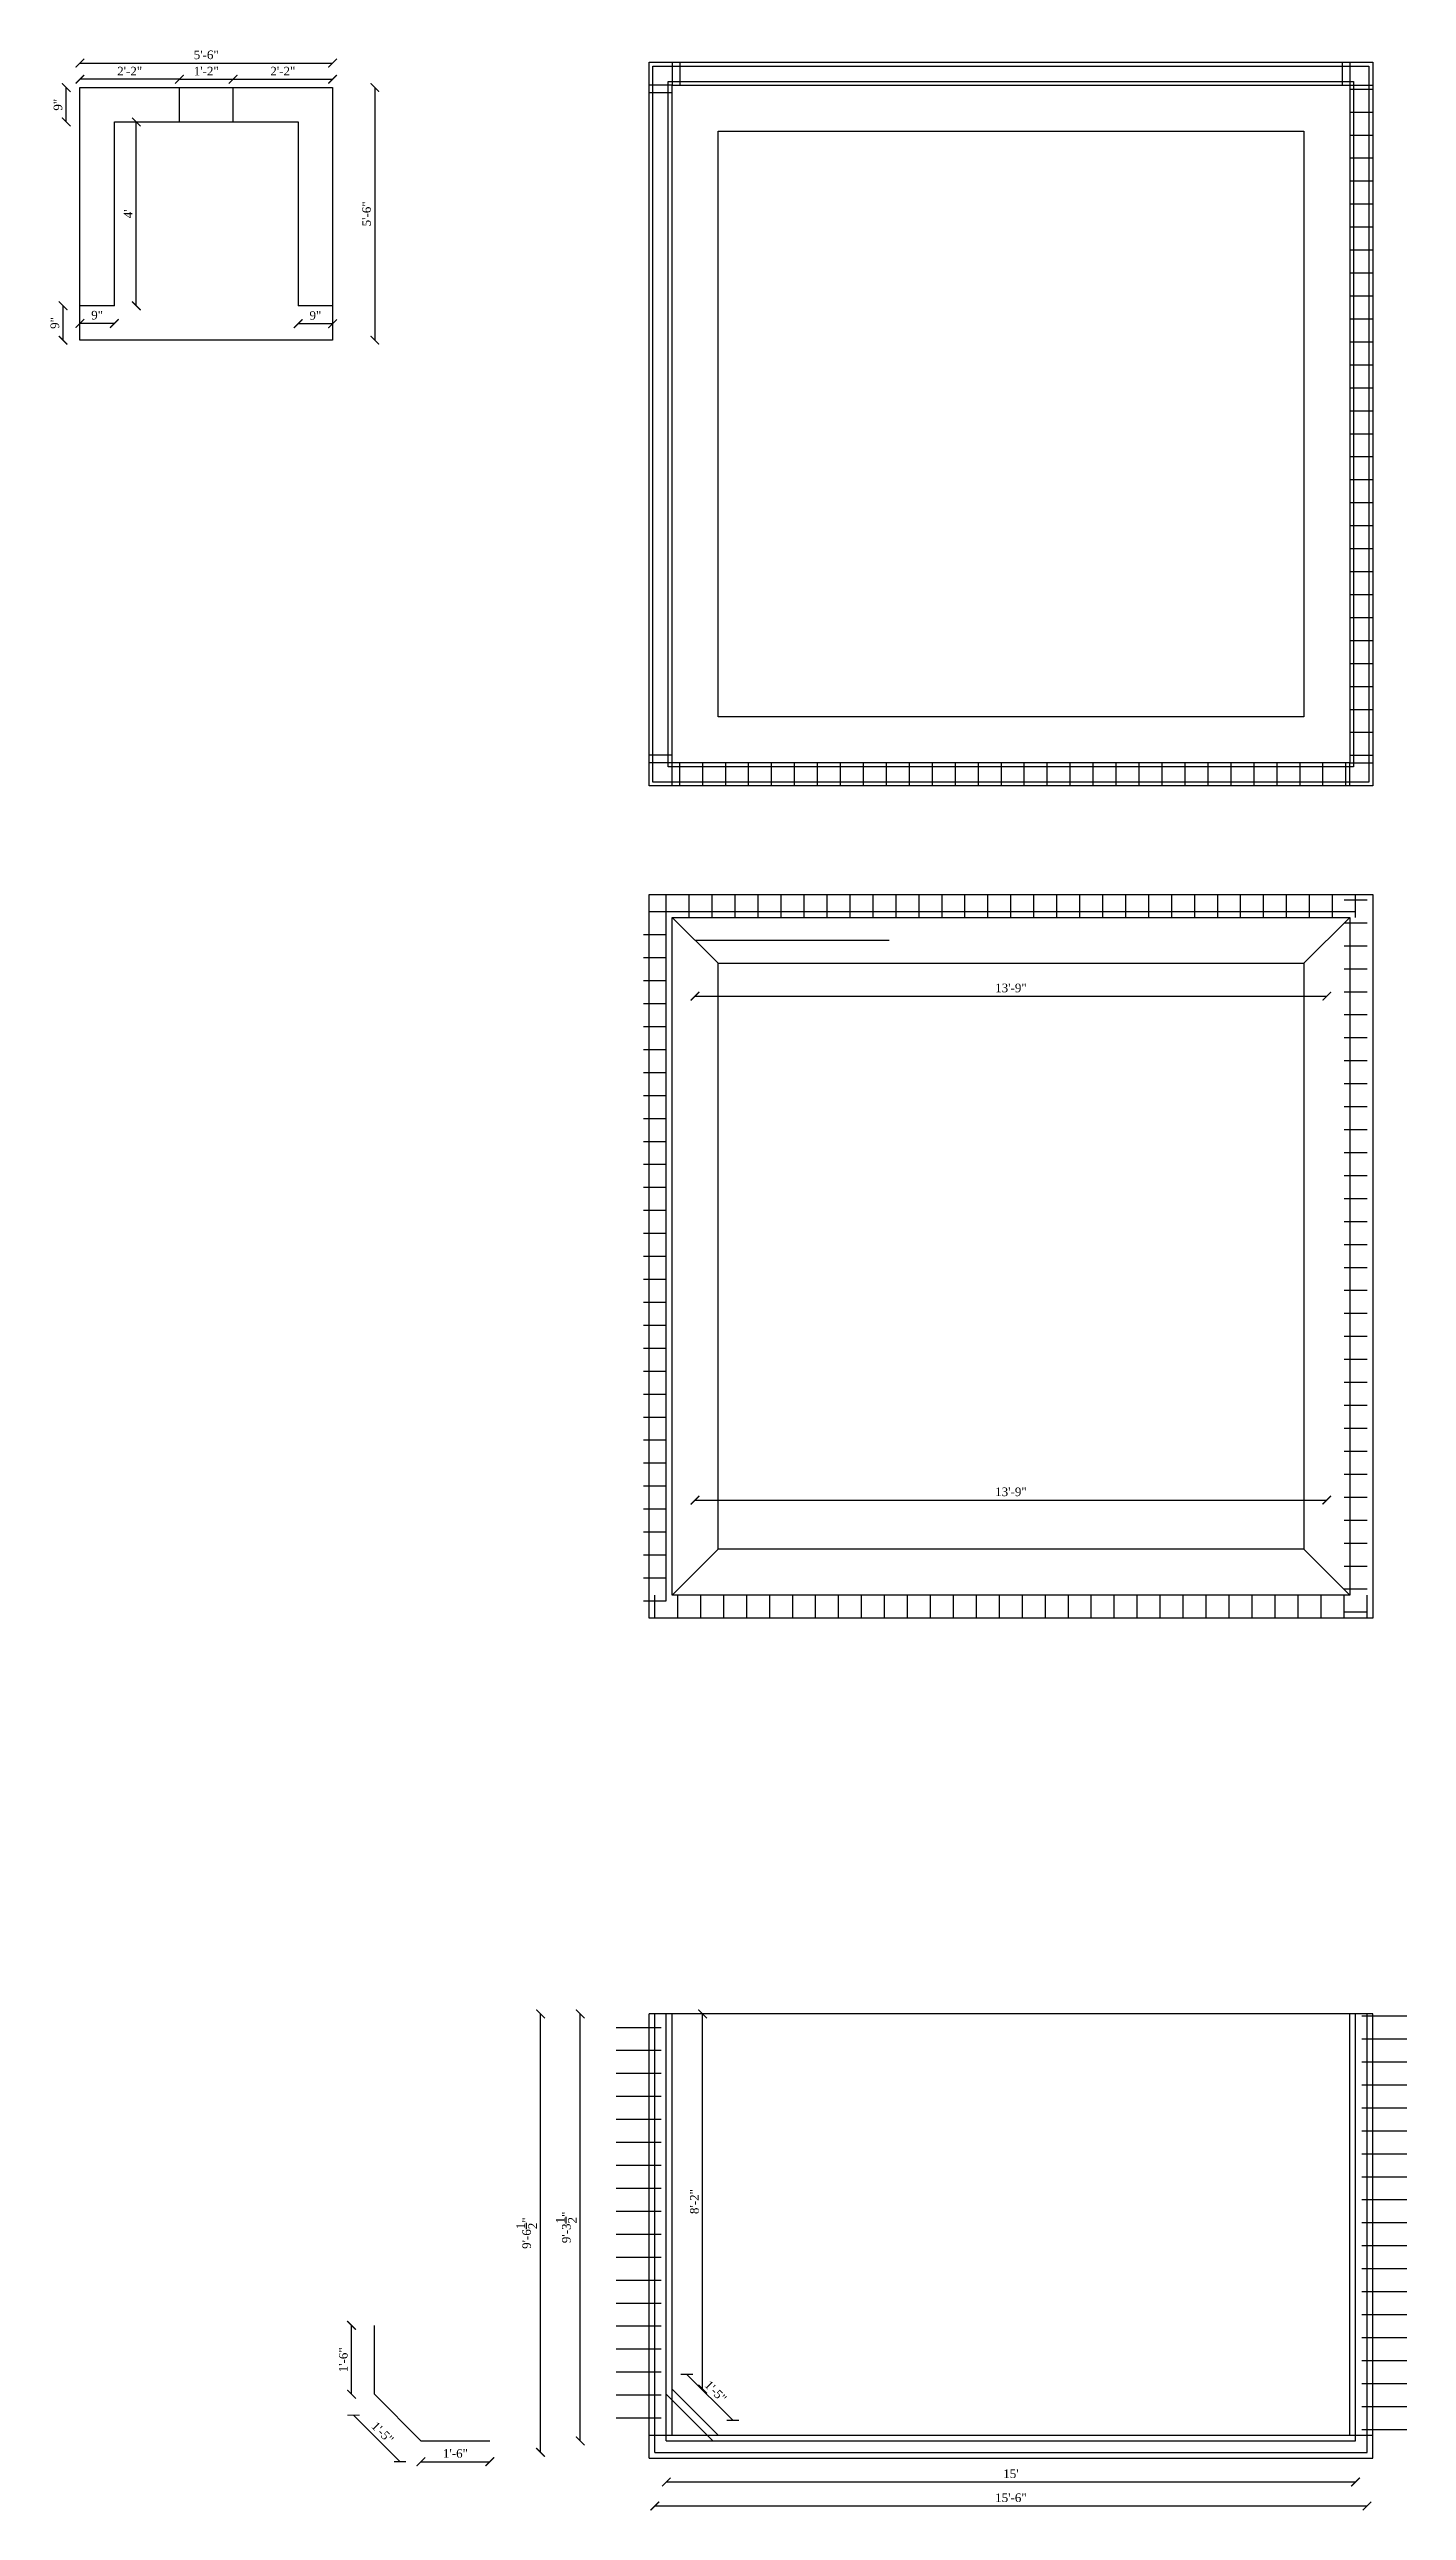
# Model space of a CAD drawing. Header units: inches. Extents: x 62191 to 65120, y -5328 to -3702.
# Drawn here: x 62191 to 62545, y -4345 to -3702 of the extents above; entities that cross this region are included whole.
import ezdxf

# ---------------------------------------------------------------- set-up
doc = ezdxf.new("R2010")
doc.units = ezdxf.units.IN
doc.header["$MEASUREMENT"] = 0
doc.layers.add('1', color=7, linetype='Continuous', lineweight=25)
doc.layers.add('ELEVATION', color=6, linetype='Continuous', lineweight=30)
doc.styles.get("Standard").update_dxf_attribs({"font": 'times.ttf'})
doc.dimstyles.get("Standard").update_dxf_attribs({"dimtxt": 2.25, "dimasz": 2.25, "dimexe": 0.18, "dimexo": 0.0625, "dimgap": 1, "dimtad": 1, "dimdec": 1, "dimzin": 0, "dimdsep": 46, "dimlunit": 4, "dimtxsty": 'Standard', "dimblk": 'ARCHTICK', "dimcen": 0.09, "dimse1": 1, "dimse2": 1, "dimadec": 0, "dimazin": 0, "dimtfac": 1, "dimtdec": 1, "dimtofl": 0, "dimtmove": 0, "dimatfit": 3, "dimldrblk": 'ARCHTICK', "dimfxl": 1, "dimtolj": 1, "dimtzin": 0, "dimarcsym": 0})

msp = doc.modelspace()

# ---------------------------------------------------------------- blocks, each defined once
blk = doc.blocks.new('_ArchTick')
at = {"color": 0, "linetype": 'ByBlock', "const_width": 0.15}
blk.add_lwpolyline([(-0.5, -0.5), (0.5, 0.5)], dxfattribs=at)
blk = doc.blocks.new('*D652')
at = {"layer": 'Defpoints', "color": 0, "transparency": 16777216}
for p in [(62264.81, -3706.11), (62198.81, -3712.49), (62264.81, -3712.49)]:
    blk.add_point(p, dxfattribs=at)
at = {"layer": 'ELEVATION', "color": 0, "lineweight": -2, "transparency": 16777216}
blk.add_line((62198.81, -3706.11), (62264.81, -3706.11), dxfattribs=at)
at = {"layer": 'ELEVATION', "color": 0, "lineweight": -2, "transparency": 16777216, "xscale": 2.25, "yscale": 2.25, "zscale": 2.25, "rotation": 180}
blk.add_blockref('_ArchTick', (62198.81, -3706.11), dxfattribs=at)
at = {"layer": 'ELEVATION', "color": 0, "lineweight": -2, "transparency": 16777216, "xscale": 2.25, "yscale": 2.25, "zscale": 2.25}
blk.add_blockref('_ArchTick', (62264.81, -3706.11), dxfattribs=at)
at = {"layer": 'ELEVATION', "color": 0, "transparency": 16777216, "insert": (62231.81, -3703.97), "char_height": 2.25, "attachment_point": 5}
blk.add_mtext('\\A1;5\'-6"', dxfattribs=at)
blk = doc.blocks.new('*D653')
at = {"layer": 'Defpoints', "color": 0, "transparency": 16777216}
for p in [(62198.81, -3710.33), (62198.81, -3712.49), (62224.81, -3712.49)]:
    blk.add_point(p, dxfattribs=at)
at = {"layer": 'ELEVATION', "color": 0, "lineweight": -2, "transparency": 16777216}
blk.add_line((62224.81, -3710.33), (62198.81, -3710.33), dxfattribs=at)
at = {"layer": 'ELEVATION', "color": 0, "lineweight": -2, "transparency": 16777216, "xscale": 2.25, "yscale": 2.25, "zscale": 2.25, "rotation": 180}
blk.add_blockref('_ArchTick', (62198.81, -3710.33), dxfattribs=at)
at = {"layer": 'ELEVATION', "color": 0, "lineweight": -2, "transparency": 16777216, "xscale": 2.25, "yscale": 2.25, "zscale": 2.25}
blk.add_blockref('_ArchTick', (62224.81, -3710.33), dxfattribs=at)
at = {"layer": 'ELEVATION', "color": 0, "transparency": 16777216, "insert": (62211.81, -3708.21), "char_height": 2.25, "attachment_point": 5}
blk.add_mtext('\\A1;2\'-2"', dxfattribs=at)
blk = doc.blocks.new('*D654')
at = {"layer": 'Defpoints', "color": 0, "transparency": 16777216}
for p in [(62224.81, -3712.49), (62238.81, -3710.33), (62238.81, -3712.49)]:
    blk.add_point(p, dxfattribs=at)
at = {"layer": 'ELEVATION', "color": 0, "lineweight": -2, "transparency": 16777216}
blk.add_line((62224.81, -3710.33), (62238.81, -3710.33), dxfattribs=at)
at = {"layer": 'ELEVATION', "color": 0, "lineweight": -2, "transparency": 16777216, "xscale": 2.25, "yscale": 2.25, "zscale": 2.25, "rotation": 180}
blk.add_blockref('_ArchTick', (62224.81, -3710.33), dxfattribs=at)
at = {"layer": 'ELEVATION', "color": 0, "lineweight": -2, "transparency": 16777216, "xscale": 2.25, "yscale": 2.25, "zscale": 2.25}
blk.add_blockref('_ArchTick', (62238.81, -3710.33), dxfattribs=at)
at = {"layer": 'ELEVATION', "color": 0, "transparency": 16777216, "insert": (62231.81, -3708.21), "char_height": 2.25, "attachment_point": 5}
blk.add_mtext('\\A1;1\'-2"', dxfattribs=at)
blk = doc.blocks.new('*D655')
at = {"layer": 'Defpoints', "color": 0, "transparency": 16777216}
for p in [(62238.81, -3712.49), (62264.81, -3710.33), (62264.81, -3712.49)]:
    blk.add_point(p, dxfattribs=at)
at = {"layer": 'ELEVATION', "color": 0, "lineweight": -2, "transparency": 16777216}
blk.add_line((62238.81, -3710.33), (62264.81, -3710.33), dxfattribs=at)
at = {"layer": 'ELEVATION', "color": 0, "lineweight": -2, "transparency": 16777216, "xscale": 2.25, "yscale": 2.25, "zscale": 2.25, "rotation": 180}
blk.add_blockref('_ArchTick', (62238.81, -3710.33), dxfattribs=at)
at = {"layer": 'ELEVATION', "color": 0, "lineweight": -2, "transparency": 16777216, "xscale": 2.25, "yscale": 2.25, "zscale": 2.25}
blk.add_blockref('_ArchTick', (62264.81, -3710.33), dxfattribs=at)
at = {"layer": 'ELEVATION', "color": 0, "transparency": 16777216, "insert": (62251.81, -3708.21), "char_height": 2.25, "attachment_point": 5}
blk.add_mtext('\\A1;2\'-2"', dxfattribs=at)
blk = doc.blocks.new('*D656')
at = {"layer": 'Defpoints', "color": 0, "transparency": 16777216}
for p in [(62207.81, -3721.49), (62213.55, -3721.49), (62207.81, -3769.49)]:
    blk.add_point(p, dxfattribs=at)
at = {"layer": 'ELEVATION', "color": 0, "lineweight": -2, "transparency": 16777216}
blk.add_line((62213.55, -3769.49), (62213.55, -3721.49), dxfattribs=at)
at = {"layer": 'ELEVATION', "color": 0, "lineweight": -2, "transparency": 16777216, "xscale": 2.25, "yscale": 2.25, "zscale": 2.25}
for p, rotation in [((62213.55, -3721.49), 90), ((62213.55, -3769.49), 270)]:
    blk.add_blockref('_ArchTick', p, dxfattribs=dict(at, rotation=rotation))
at = {"layer": 'ELEVATION', "color": 0, "transparency": 16777216, "insert": (62211.42, -3745.49), "char_height": 2.25, "attachment_point": 5, "rotation": 90}
blk.add_mtext("\\A1;4'", dxfattribs=at)
blk = doc.blocks.new('*D657')
at = {"layer": 'Defpoints', "color": 0, "transparency": 16777216}
for p in [(62319.13, -4215.64), (62348.97, -4215.64), (62348.97, -4330.14)]:
    blk.add_point(p, dxfattribs=at)
at = {"layer": 'ELEVATION', "color": 0, "lineweight": -2, "transparency": 16777216}
blk.add_line((62319.13, -4330.14), (62319.13, -4215.64), dxfattribs=at)
at = {"layer": 'ELEVATION', "color": 0, "lineweight": -2, "transparency": 16777216, "xscale": 2.25, "yscale": 2.25, "zscale": 2.25}
for p, rotation in [((62319.13, -4215.64), 90), ((62319.13, -4330.14), 270)]:
    blk.add_blockref('_ArchTick', p, dxfattribs=dict(at, rotation=rotation))
at = {"layer": 'ELEVATION', "color": 0, "transparency": 16777216, "insert": (62315.49, -4272.89), "char_height": 2.25, "attachment_point": 5, "rotation": 90}
blk.add_mtext('\\A1;9\'-6{\\H1x;\\S1/2;}"', dxfattribs=at)
blk = doc.blocks.new('*D658')
at = {"layer": 'Defpoints', "color": 0, "transparency": 16777216}
for p in [(62348.97, -4330.14), (62534.97, -4330.14), (62534.97, -4344.15)]:
    blk.add_point(p, dxfattribs=at)
at = {"layer": 'ELEVATION', "color": 0, "lineweight": -2, "transparency": 16777216}
blk.add_line((62348.97, -4344.15), (62534.97, -4344.15), dxfattribs=at)
at = {"layer": 'ELEVATION', "color": 0, "lineweight": -2, "transparency": 16777216, "xscale": 2.25, "yscale": 2.25, "zscale": 2.25, "rotation": 180}
blk.add_blockref('_ArchTick', (62348.97, -4344.15), dxfattribs=at)
at = {"layer": 'ELEVATION', "color": 0, "lineweight": -2, "transparency": 16777216, "xscale": 2.25, "yscale": 2.25, "zscale": 2.25}
blk.add_blockref('_ArchTick', (62534.97, -4344.15), dxfattribs=at)
at = {"layer": 'ELEVATION', "color": 0, "transparency": 16777216, "insert": (62441.97, -4342.01), "char_height": 2.25, "attachment_point": 5}
blk.add_mtext('\\A1;15\'-6"', dxfattribs=at)
blk = doc.blocks.new('*D659')
at = {"layer": 'Defpoints', "color": 0, "transparency": 16777216}
for p in [(62351.97, -4327.14), (62531.97, -4327.14), (62531.97, -4337.88)]:
    blk.add_point(p, dxfattribs=at)
at = {"layer": 'ELEVATION', "color": 0, "lineweight": -2, "transparency": 16777216}
blk.add_line((62351.97, -4337.88), (62531.97, -4337.88), dxfattribs=at)
at = {"layer": 'ELEVATION', "color": 0, "lineweight": -2, "transparency": 16777216, "xscale": 2.25, "yscale": 2.25, "zscale": 2.25, "rotation": 180}
blk.add_blockref('_ArchTick', (62351.97, -4337.88), dxfattribs=at)
at = {"layer": 'ELEVATION', "color": 0, "lineweight": -2, "transparency": 16777216, "xscale": 2.25, "yscale": 2.25, "zscale": 2.25}
blk.add_blockref('_ArchTick', (62531.97, -4337.88), dxfattribs=at)
at = {"layer": 'ELEVATION', "color": 0, "transparency": 16777216, "insert": (62441.97, -4335.74), "char_height": 2.25, "attachment_point": 5}
blk.add_mtext("\\A1;15'", dxfattribs=at)
blk = doc.blocks.new('*D660')
at = {"layer": 'Defpoints', "color": 0, "transparency": 16777216}
for p in [(62329.49, -4215.64), (62531.97, -4215.64), (62531.97, -4327.14)]:
    blk.add_point(p, dxfattribs=at)
at = {"layer": 'ELEVATION', "color": 0, "lineweight": -2, "transparency": 16777216}
blk.add_line((62329.49, -4327.14), (62329.49, -4215.64), dxfattribs=at)
at = {"layer": 'ELEVATION', "color": 0, "lineweight": -2, "transparency": 16777216, "xscale": 2.25, "yscale": 2.25, "zscale": 2.25}
for p, rotation in [((62329.49, -4215.64), 90), ((62329.49, -4327.14), 270)]:
    blk.add_blockref('_ArchTick', p, dxfattribs=dict(at, rotation=rotation))
at = {"layer": 'ELEVATION', "color": 0, "transparency": 16777216, "insert": (62325.85, -4271.39), "char_height": 2.25, "attachment_point": 5, "rotation": 90}
blk.add_mtext('\\A1;9\'-3{\\H1x;\\S1/2;}"', dxfattribs=at)
blk = doc.blocks.new('*D661')
at = {"layer": 'Defpoints', "color": 0, "transparency": 16777216}
for p in [(62524.47, -4081.43), (62359.47, -4100.23), (62524.47, -4100.23)]:
    blk.add_point(p, dxfattribs=at)
at = {"layer": 'ELEVATION', "color": 0, "lineweight": -2, "transparency": 16777216}
blk.add_line((62359.47, -4081.43), (62524.47, -4081.43), dxfattribs=at)
at = {"layer": 'ELEVATION', "color": 0, "lineweight": -2, "transparency": 16777216, "xscale": 2.25, "yscale": 2.25, "zscale": 2.25, "rotation": 180}
blk.add_blockref('_ArchTick', (62359.47, -4081.43), dxfattribs=at)
at = {"layer": 'ELEVATION', "color": 0, "lineweight": -2, "transparency": 16777216, "xscale": 2.25, "yscale": 2.25, "zscale": 2.25}
blk.add_blockref('_ArchTick', (62524.47, -4081.43), dxfattribs=at)
at = {"layer": 'ELEVATION', "color": 0, "transparency": 16777216, "insert": (62441.97, -4079.28), "char_height": 2.25, "attachment_point": 5}
blk.add_mtext('\\A1;13\'-9"', dxfattribs=at)
blk = doc.blocks.new('*D662')
at = {"layer": 'Defpoints', "color": 0, "transparency": 16777216}
for p in [(62269.76, -4296.97), (62275.72, -4296.97), (62275.72, -4314.97)]:
    blk.add_point(p, dxfattribs=at)
at = {"layer": 'ELEVATION', "color": 0, "lineweight": -2, "transparency": 16777216}
blk.add_line((62269.76, -4314.97), (62269.76, -4296.97), dxfattribs=at)
at = {"layer": 'ELEVATION', "color": 0, "lineweight": -2, "transparency": 16777216, "xscale": 2.25, "yscale": 2.25, "zscale": 2.25}
for p, rotation in [((62269.76, -4296.97), 90), ((62269.76, -4314.97), 270)]:
    blk.add_blockref('_ArchTick', p, dxfattribs=dict(at, rotation=rotation))
at = {"layer": 'ELEVATION', "color": 0, "transparency": 16777216, "insert": (62267.61, -4305.97), "char_height": 2.25, "attachment_point": 5, "rotation": 90}
blk.add_mtext('\\A1;1\'-6"', dxfattribs=at)
blk = doc.blocks.new('*D663')
at = {"layer": 'Defpoints', "color": 0, "transparency": 16777216}
for p in [(62275.72, -4314.97), (62270.26, -4320.43), (62287.89, -4327.14)]:
    blk.add_point(p, dxfattribs=at)
at = {"layer": 'ELEVATION', "color": 0, "lineweight": -2, "transparency": 16777216}
blk.add_line((62282.43, -4332.6), (62270.26, -4320.43), dxfattribs=at)
at = {"layer": 'ELEVATION', "color": 0, "lineweight": -2, "transparency": 16777216, "xscale": 2.25, "yscale": 2.25, "zscale": 2.25}
for p, rotation in [((62270.26, -4320.43), 135), ((62282.43, -4332.6), 315)]:
    blk.add_blockref('_ArchTick', p, dxfattribs=dict(at, rotation=rotation))
at = {"layer": 'ELEVATION', "color": 0, "transparency": 16777216, "insert": (62277.86, -4325), "char_height": 2.25, "attachment_point": 5, "rotation": 315}
blk.add_mtext('\\A1;1\'-5"', dxfattribs=at)
blk = doc.blocks.new('*D664')
at = {"layer": 'Defpoints', "color": 0, "transparency": 16777216}
for p in [(62287.89, -4327.14), (62305.89, -4327.14), (62305.89, -4332.58)]:
    blk.add_point(p, dxfattribs=at)
at = {"layer": 'ELEVATION', "color": 0, "lineweight": -2, "transparency": 16777216}
blk.add_line((62287.89, -4332.58), (62305.89, -4332.58), dxfattribs=at)
at = {"layer": 'ELEVATION', "color": 0, "lineweight": -2, "transparency": 16777216, "xscale": 2.25, "yscale": 2.25, "zscale": 2.25, "rotation": 180}
blk.add_blockref('_ArchTick', (62287.89, -4332.58), dxfattribs=at)
at = {"layer": 'ELEVATION', "color": 0, "lineweight": -2, "transparency": 16777216, "xscale": 2.25, "yscale": 2.25, "zscale": 2.25}
blk.add_blockref('_ArchTick', (62305.89, -4332.58), dxfattribs=at)
at = {"layer": 'ELEVATION', "color": 0, "transparency": 16777216, "insert": (62296.89, -4330.43), "char_height": 2.25, "attachment_point": 5}
blk.add_mtext('\\A1;1\'-6"', dxfattribs=at)
blk = doc.blocks.new('*D665')
at = {"layer": 'Defpoints', "color": 0, "transparency": 16777216}
for p in [(62359.47, -3935.23), (62524.47, -3935.23), (62524.47, -3949.82)]:
    blk.add_point(p, dxfattribs=at)
at = {"layer": 'ELEVATION', "color": 0, "lineweight": -2, "transparency": 16777216}
blk.add_line((62359.47, -3949.82), (62524.47, -3949.82), dxfattribs=at)
at = {"layer": 'ELEVATION', "color": 0, "lineweight": -2, "transparency": 16777216, "xscale": 2.25, "yscale": 2.25, "zscale": 2.25, "rotation": 180}
blk.add_blockref('_ArchTick', (62359.47, -3949.82), dxfattribs=at)
at = {"layer": 'ELEVATION', "color": 0, "lineweight": -2, "transparency": 16777216, "xscale": 2.25, "yscale": 2.25, "zscale": 2.25}
blk.add_blockref('_ArchTick', (62524.47, -3949.82), dxfattribs=at)
at = {"layer": 'ELEVATION', "color": 0, "transparency": 16777216, "insert": (62441.97, -3947.68), "char_height": 2.25, "attachment_point": 5}
blk.add_mtext('\\A1;13\'-9"', dxfattribs=at)
blk = doc.blocks.new('*D666')
at = {"layer": 'Defpoints', "color": 0, "transparency": 16777216}
for p in [(62353.47, -4313.64), (62357.33, -4309.77), (62365.47, -4325.64)]:
    blk.add_point(p, dxfattribs=at)
at = {"layer": 'ELEVATION', "color": 0, "lineweight": -2, "transparency": 16777216}
blk.add_line((62369.33, -4321.77), (62357.33, -4309.77), dxfattribs=at)
at = {"layer": 'ELEVATION', "color": 0, "lineweight": -2, "transparency": 16777216, "xscale": 2.25, "yscale": 2.25, "zscale": 2.25}
for p, rotation in [((62357.33, -4309.77), 135), ((62369.33, -4321.77), 315)]:
    blk.add_blockref('_ArchTick', p, dxfattribs=dict(at, rotation=rotation))
at = {"layer": 'ELEVATION', "color": 0, "transparency": 16777216, "insert": (62364.85, -4314.26), "char_height": 2.25, "attachment_point": 5, "rotation": 315}
blk.add_mtext('\\A1;1\'-5"', dxfattribs=at)
blk = doc.blocks.new('*D667')
at = {"layer": 'Defpoints', "color": 0, "transparency": 16777216}
for p in [(62353.47, -4215.64), (62361.46, -4215.64), (62353.47, -4313.64)]:
    blk.add_point(p, dxfattribs=at)
at = {"layer": 'ELEVATION', "color": 0, "lineweight": -2, "transparency": 16777216}
blk.add_line((62361.46, -4313.64), (62361.46, -4215.64), dxfattribs=at)
at = {"layer": 'ELEVATION', "color": 0, "lineweight": -2, "transparency": 16777216, "xscale": 2.25, "yscale": 2.25, "zscale": 2.25}
for p, rotation in [((62361.46, -4215.64), 90), ((62361.46, -4313.64), 270)]:
    blk.add_blockref('_ArchTick', p, dxfattribs=dict(at, rotation=rotation))
at = {"layer": 'ELEVATION', "color": 0, "transparency": 16777216, "insert": (62359.31, -4264.64), "char_height": 2.25, "attachment_point": 5, "rotation": 90}
blk.add_mtext('\\A1;8\'-2"', dxfattribs=at)
blk = doc.blocks.new('*D668')
at = {"layer": 'Defpoints', "color": 0, "transparency": 16777216}
for p in [(62198.81, -3769.49), (62207.81, -3769.49), (62198.81, -3774.11)]:
    blk.add_point(p, dxfattribs=at)
at = {"layer": 'ELEVATION', "color": 0, "lineweight": -2, "transparency": 16777216}
blk.add_line((62207.81, -3774.11), (62198.81, -3774.11), dxfattribs=at)
at = {"layer": 'ELEVATION', "color": 0, "lineweight": -2, "transparency": 16777216, "xscale": 2.25, "yscale": 2.25, "zscale": 2.25, "rotation": 180}
blk.add_blockref('_ArchTick', (62198.81, -3774.11), dxfattribs=at)
at = {"layer": 'ELEVATION', "color": 0, "lineweight": -2, "transparency": 16777216, "xscale": 2.25, "yscale": 2.25, "zscale": 2.25}
blk.add_blockref('_ArchTick', (62207.81, -3774.11), dxfattribs=at)
at = {"layer": 'ELEVATION', "color": 0, "transparency": 16777216, "insert": (62203.31, -3771.96), "char_height": 2.25, "attachment_point": 5}
blk.add_mtext('\\A1;9"', dxfattribs=at)
blk = doc.blocks.new('*D669')
at = {"layer": 'Defpoints', "color": 0, "transparency": 16777216}
for p in [(62255.81, -3769.49), (62264.81, -3769.49), (62255.81, -3774.18)]:
    blk.add_point(p, dxfattribs=at)
at = {"layer": 'ELEVATION', "color": 0, "lineweight": -2, "transparency": 16777216}
blk.add_line((62264.81, -3774.18), (62255.81, -3774.18), dxfattribs=at)
at = {"layer": 'ELEVATION', "color": 0, "lineweight": -2, "transparency": 16777216, "xscale": 2.25, "yscale": 2.25, "zscale": 2.25, "rotation": 180}
blk.add_blockref('_ArchTick', (62255.81, -3774.18), dxfattribs=at)
at = {"layer": 'ELEVATION', "color": 0, "lineweight": -2, "transparency": 16777216, "xscale": 2.25, "yscale": 2.25, "zscale": 2.25}
blk.add_blockref('_ArchTick', (62264.81, -3774.18), dxfattribs=at)
at = {"layer": 'ELEVATION', "color": 0, "transparency": 16777216, "insert": (62260.31, -3772.04), "char_height": 2.25, "attachment_point": 5}
blk.add_mtext('\\A1;9"', dxfattribs=at)
blk = doc.blocks.new('*D670')
at = {"layer": 'Defpoints', "color": 0, "transparency": 16777216}
for p in [(62264.81, -3712.49), (62264.81, -3778.49), (62275.84, -3778.49)]:
    blk.add_point(p, dxfattribs=at)
at = {"layer": 'ELEVATION', "color": 0, "lineweight": -2, "transparency": 16777216}
blk.add_line((62275.84, -3712.49), (62275.84, -3778.49), dxfattribs=at)
at = {"layer": 'ELEVATION', "color": 0, "lineweight": -2, "transparency": 16777216, "xscale": 2.25, "yscale": 2.25, "zscale": 2.25}
for p, rotation in [((62275.84, -3712.49), 90), ((62275.84, -3778.49), 270)]:
    blk.add_blockref('_ArchTick', p, dxfattribs=dict(at, rotation=rotation))
at = {"layer": 'ELEVATION', "color": 0, "transparency": 16777216, "insert": (62273.69, -3745.49), "char_height": 2.25, "attachment_point": 5, "rotation": 90}
blk.add_mtext('\\A1;5\'-6"', dxfattribs=at)
blk = doc.blocks.new('*D671')
at = {"layer": 'Defpoints', "color": 0, "transparency": 16777216}
for p in [(62195.24, -3712.49), (62224.81, -3712.49), (62224.81, -3721.49)]:
    blk.add_point(p, dxfattribs=at)
at = {"layer": 'ELEVATION', "color": 0, "lineweight": -2, "transparency": 16777216}
blk.add_line((62195.24, -3721.49), (62195.24, -3712.49), dxfattribs=at)
at = {"layer": 'ELEVATION', "color": 0, "lineweight": -2, "transparency": 16777216, "xscale": 2.25, "yscale": 2.25, "zscale": 2.25}
for p, rotation in [((62195.24, -3712.49), 90), ((62195.24, -3721.49), 270)]:
    blk.add_blockref('_ArchTick', p, dxfattribs=dict(at, rotation=rotation))
at = {"layer": 'ELEVATION', "color": 0, "transparency": 16777216, "insert": (62193.09, -3716.99), "char_height": 2.25, "attachment_point": 5, "rotation": 90}
blk.add_mtext('\\A1;9"', dxfattribs=at)
blk = doc.blocks.new('*D672')
at = {"layer": 'Defpoints', "color": 0, "transparency": 16777216}
for p in [(62194.43, -3769.49), (62198.81, -3769.49), (62198.81, -3778.49)]:
    blk.add_point(p, dxfattribs=at)
at = {"layer": 'ELEVATION', "color": 0, "lineweight": -2, "transparency": 16777216}
blk.add_line((62194.43, -3778.49), (62194.43, -3769.49), dxfattribs=at)
at = {"layer": 'ELEVATION', "color": 0, "lineweight": -2, "transparency": 16777216, "xscale": 2.25, "yscale": 2.25, "zscale": 2.25}
for p, rotation in [((62194.43, -3769.49), 90), ((62194.43, -3778.49), 270)]:
    blk.add_blockref('_ArchTick', p, dxfattribs=dict(at, rotation=rotation))
at = {"layer": 'ELEVATION', "color": 0, "transparency": 16777216, "insert": (62192.28, -3773.99), "char_height": 2.25, "attachment_point": 5, "rotation": 90}
blk.add_mtext('\\A1;9"', dxfattribs=at)

# ---------------------------------------------------------------- dimensions: what is measured, and where the dimension line sits
at = {"layer": 'ELEVATION'}
for base, p1, p2, picture, middle in [((62264.81, -3706.11), (62198.81, -3712.49), (62264.81, -3712.49), '*D652', (62231.81, -3703.97)), ((62198.81, -3710.33), (62224.81, -3712.49), (62198.81, -3712.49), '*D653', (62211.81, -3708.21)), ((62198.81, -3774.11), (62207.81, -3769.49), (62198.81, -3769.49), '*D668', (62203.31, -3771.96)), ((62255.81, -3774.18), (62264.81, -3769.49), (62255.81, -3769.49), '*D669', (62260.31, -3772.04)), ((62524.47, -3949.82), (62359.47, -3935.23), (62524.47, -3935.23), '*D665', (62441.97, -3947.68)), ((62524.47, -4081.43), (62359.47, -4100.23), (62524.47, -4100.23), '*D661', (62441.97, -4079.28)), ((62305.89, -4332.58), (62287.89, -4327.14), (62305.89, -4327.14), '*D664', (62296.89, -4330.43)), ((62534.97, -4344.15), (62348.97, -4330.14), (62534.97, -4330.14), '*D658', (62441.97, -4342.01)), ((62531.97, -4337.88), (62351.97, -4327.14), (62531.97, -4327.14), '*D659', (62441.97, -4335.74))]:
    dim = msp.add_linear_dim(base=base, p1=p1, p2=p2, dimstyle='Standard', dxfattribs=at)
    dim.commit()
    dim.dimension.update_dxf_attribs({"geometry": picture, "text_midpoint": middle})
for base, p1, p2, picture, middle in [((62238.81, -3710.33), (62224.81, -3712.49), (62238.81, -3712.49), '*D654', (62231.81, -3708.21)), ((62264.81, -3710.33), (62238.81, -3712.49), (62264.81, -3712.49), '*D655', (62251.81, -3708.21))]:
    dim = msp.add_linear_dim(base=base, p1=p1, p2=p2, dimstyle='Standard', override={"dimtmove": 1}, dxfattribs=at)
    dim.commit()
    dim.dimension.update_dxf_attribs({"geometry": picture, "text_midpoint": middle})
for base, p1, p2, picture, middle in [((62195.24, -3712.49), (62224.81, -3721.49), (62224.81, -3712.49), '*D671', (62193.09, -3716.99)), ((62275.84, -3778.49), (62264.81, -3712.49), (62264.81, -3778.49), '*D670', (62273.69, -3745.49)), ((62213.55, -3721.49), (62207.81, -3769.49), (62207.81, -3721.49), '*D656', (62211.42, -3745.49)), ((62194.43, -3769.49), (62198.81, -3778.49), (62198.81, -3769.49), '*D672', (62192.28, -3773.99)), ((62319.13, -4215.64), (62348.97, -4330.14), (62348.97, -4215.64), '*D657', (62315.49, -4272.89)), ((62329.49, -4215.64), (62531.97, -4327.14), (62531.97, -4215.64), '*D660', (62325.85, -4271.39)), ((62361.46, -4215.64), (62353.47, -4313.64), (62353.47, -4215.64), '*D667', (62359.31, -4264.64)), ((62269.76, -4296.97), (62275.72, -4314.97), (62275.72, -4296.97), '*D662', (62267.61, -4305.97))]:
    dim = msp.add_linear_dim(base=base, p1=p1, p2=p2, angle=90, dimstyle='Standard', dxfattribs=at)
    dim.commit()
    dim.dimension.update_dxf_attribs({"geometry": picture, "text_midpoint": middle})
for p1, p2, distance, picture, middle in [((62365.47, -4325.64), (62353.47, -4313.64), -5.47, '*D666', (62364.85, -4314.26)), ((62287.89, -4327.14), (62275.72, -4314.97), 7.72, '*D663', (62277.86, -4325))]:
    dim = msp.add_aligned_dim(p1=p1, p2=p2, distance=distance, dimstyle='Standard', dxfattribs=at)
    dim.commit()
    dim.dimension.update_dxf_attribs({"geometry": picture, "text_midpoint": middle})

# ---------------------------------------------------------------- linework, layer by layer
at = {"color": 5}
for p, q in [((62530.47, -3712.9), (62536.47, -3712.9)), ((62530.47, -3718.9), (62536.47, -3718.9)), ((62530.47, -3724.9), (62536.47, -3724.9)), ((62530.47, -3730.9), (62536.47, -3730.9)), ((62530.47, -3736.9), (62536.47, -3736.9)), ((62530.47, -3742.9), (62536.47, -3742.9)), ((62530.47, -3748.9), (62536.47, -3748.9)), ((62530.47, -3754.9), (62536.47, -3754.9)), ((62530.47, -3760.9), (62536.47, -3760.9)), ((62530.47, -3766.9), (62536.47, -3766.9)), ((62530.47, -3772.9), (62536.47, -3772.9)), ((62530.47, -3778.9), (62536.47, -3778.9)), ((62530.47, -3784.9), (62536.47, -3784.9)), ((62530.47, -3790.9), (62536.47, -3790.9)), ((62530.47, -3796.9), (62536.47, -3796.9)), ((62530.47, -3802.9), (62536.47, -3802.9)), ((62530.47, -3808.9), (62536.47, -3808.9)), ((62530.47, -3814.9), (62536.47, -3814.9)), ((62530.47, -3820.9), (62536.47, -3820.9)), ((62530.47, -3826.9), (62536.47, -3826.9)), ((62530.47, -3832.9), (62536.47, -3832.9)), ((62530.47, -3838.9), (62536.47, -3838.9)), ((62530.47, -3844.9), (62536.47, -3844.9)), ((62530.47, -3850.9), (62536.47, -3850.9)), ((62530.47, -3856.9), (62536.47, -3856.9)), ((62530.47, -3862.9), (62536.47, -3862.9)), ((62530.47, -3868.9), (62536.47, -3868.9)), ((62530.47, -3874.9), (62536.47, -3874.9)), ((62530.47, -3880.9), (62536.47, -3880.9)), ((62355.47, -3894.9), (62355.47, -3888.9)), ((62361.47, -3894.9), (62361.47, -3888.9)), ((62367.47, -3894.9), (62367.47, -3888.9)), ((62373.47, -3894.9), (62373.47, -3888.9)), ((62379.47, -3894.9), (62379.47, -3888.9)), ((62385.47, -3894.9), (62385.47, -3888.9)), ((62391.47, -3894.9), (62391.47, -3888.9)), ((62397.47, -3894.9), (62397.47, -3888.9)), ((62403.47, -3894.9), (62403.47, -3888.9)), ((62409.47, -3894.9), (62409.47, -3888.9)), ((62415.47, -3894.9), (62415.47, -3888.9)), ((62421.47, -3894.9), (62421.47, -3888.9)), ((62427.47, -3894.9), (62427.47, -3888.9)), ((62433.47, -3894.9), (62433.47, -3888.9)), ((62439.47, -3894.9), (62439.47, -3888.9)), ((62445.47, -3894.9), (62445.47, -3888.9)), ((62451.47, -3894.9), (62451.47, -3888.9)), ((62457.47, -3894.9), (62457.47, -3888.9)), ((62463.47, -3894.9), (62463.47, -3888.9)), ((62469.47, -3894.9), (62469.47, -3888.9)), ((62475.47, -3894.9), (62475.47, -3888.9)), ((62481.47, -3894.9), (62481.47, -3888.9)), ((62487.47, -3894.9), (62487.47, -3888.9)), ((62493.47, -3894.9), (62493.47, -3888.9)), ((62499.47, -3894.9), (62499.47, -3888.9)), ((62505.47, -3894.9), (62505.47, -3888.9)), ((62511.47, -3894.9), (62511.47, -3888.9)), ((62517.47, -3894.9), (62517.47, -3888.9)), ((62523.47, -3894.9), (62523.47, -3888.9)), ((62529.47, -3894.9), (62529.47, -3888.9)), ((62530.47, -3886.9), (62536.47, -3886.9)), ((62347.47, -3927.73), (62351.97, -3927.73)), ((62351.97, -3927.73), (62351.97, -3923.23)), ((62357.97, -3929.23), (62357.97, -3923.23)), ((62363.97, -3929.23), (62363.97, -3923.23)), ((62369.97, -3929.23), (62369.97, -3923.23)), ((62375.97, -3929.23), (62375.97, -3923.23)), ((62381.97, -3929.23), (62381.97, -3923.23)), ((62387.97, -3929.23), (62387.97, -3923.23)), ((62393.97, -3929.23), (62393.97, -3923.23)), ((62399.97, -3929.23), (62399.97, -3923.23)), ((62405.97, -3929.23), (62405.97, -3923.23)), ((62411.97, -3929.23), (62411.97, -3923.23)), ((62417.97, -3929.23), (62417.97, -3923.23)), ((62423.97, -3929.23), (62423.97, -3923.23)), ((62429.97, -3929.23), (62429.97, -3923.23)), ((62435.97, -3929.23), (62435.97, -3923.23)), ((62441.97, -3929.23), (62441.97, -3923.23)), ((62447.97, -3929.23), (62447.97, -3923.23)), ((62453.97, -3929.23), (62453.97, -3923.23)), ((62459.97, -3929.23), (62459.97, -3923.23)), ((62465.97, -3929.23), (62465.97, -3923.23)), ((62471.97, -3929.23), (62471.97, -3923.23)), ((62477.97, -3929.23), (62477.97, -3923.23)), ((62483.97, -3929.23), (62483.97, -3923.23)), ((62489.97, -3929.23), (62489.97, -3923.23)), ((62495.97, -3929.23), (62495.97, -3923.23)), ((62501.97, -3929.23), (62501.97, -3923.23)), ((62507.97, -3929.23), (62507.97, -3923.23)), ((62513.97, -3929.23), (62513.97, -3923.23)), ((62519.97, -3929.23), (62519.97, -3923.23)), ((62525.97, -3929.23), (62525.97, -3923.23)), ((62534.97, -3924.73), (62528.97, -3924.73)), ((62531.97, -3929.23), (62531.97, -3923.23)), ((62345.97, -3933.73), (62351.97, -3933.73)), ((62534.97, -3930.73), (62528.97, -3930.73)), ((62345.97, -3939.73), (62351.97, -3939.73)), ((62534.97, -3936.73), (62528.97, -3936.73)), ((62345.97, -3945.73), (62351.97, -3945.73)), ((62534.97, -3942.73), (62528.97, -3942.73)), ((62345.97, -3951.73), (62351.97, -3951.73)), ((62534.97, -3948.73), (62528.97, -3948.73)), ((62345.97, -3957.73), (62351.97, -3957.73)), ((62534.97, -3954.73), (62528.97, -3954.73)), ((62345.97, -3963.73), (62351.97, -3963.73)), ((62534.97, -3960.73), (62528.97, -3960.73)), ((62534.97, -3966.73), (62528.97, -3966.73)), ((62345.97, -3969.73), (62351.97, -3969.73)), ((62534.97, -3972.73), (62528.97, -3972.73)), ((62345.97, -3975.73), (62351.97, -3975.73)), ((62534.97, -3978.73), (62528.97, -3978.73)), ((62345.97, -3981.73), (62351.97, -3981.73)), ((62534.97, -3984.73), (62528.97, -3984.73)), ((62345.97, -3987.73), (62351.97, -3987.73)), ((62534.97, -3990.73), (62528.97, -3990.73)), ((62345.97, -3993.73), (62351.97, -3993.73)), ((62534.97, -3996.73), (62528.97, -3996.73)), ((62345.97, -3999.73), (62351.97, -3999.73)), ((62534.97, -4002.73), (62528.97, -4002.73)), ((62345.97, -4005.73), (62351.97, -4005.73)), ((62345.97, -4011.73), (62351.97, -4011.73)), ((62534.97, -4008.73), (62528.97, -4008.73)), ((62345.97, -4017.73), (62351.97, -4017.73)), ((62534.97, -4014.73), (62528.97, -4014.73)), ((62345.97, -4023.73), (62351.97, -4023.73)), ((62534.97, -4020.73), (62528.97, -4020.73)), ((62345.97, -4029.73), (62351.97, -4029.73)), ((62534.97, -4026.73), (62528.97, -4026.73)), ((62345.97, -4035.73), (62351.97, -4035.73)), ((62534.97, -4032.73), (62528.97, -4032.73)), ((62345.97, -4041.73), (62351.97, -4041.73)), ((62534.97, -4038.73), (62528.97, -4038.73)), ((62345.97, -4047.73), (62351.97, -4047.73)), ((62534.97, -4044.73), (62528.97, -4044.73)), ((62345.97, -4053.73), (62351.97, -4053.73)), ((62534.97, -4050.73), (62528.97, -4050.73)), ((62534.97, -4056.73), (62528.97, -4056.73)), ((62345.97, -4059.73), (62351.97, -4059.73)), ((62534.97, -4062.73), (62528.97, -4062.73)), ((62345.97, -4065.73), (62351.97, -4065.73)), ((62534.97, -4068.73), (62528.97, -4068.73)), ((62345.97, -4071.73), (62351.97, -4071.73)), ((62534.97, -4074.73), (62528.97, -4074.73)), ((62345.97, -4077.73), (62351.97, -4077.73)), ((62534.97, -4080.73), (62528.97, -4080.73)), ((62345.97, -4083.73), (62351.97, -4083.73)), ((62534.97, -4086.73), (62528.97, -4086.73)), ((62345.97, -4089.73), (62351.97, -4089.73)), ((62534.97, -4092.73), (62528.97, -4092.73)), ((62345.97, -4095.73), (62351.97, -4095.73)), ((62345.97, -4101.73), (62351.97, -4101.73)), ((62534.97, -4098.73), (62528.97, -4098.73)), ((62345.97, -4107.73), (62351.97, -4107.73)), ((62348.97, -4112.23), (62348.97, -4106.23)), ((62354.97, -4112.23), (62354.97, -4106.23)), ((62360.97, -4112.23), (62360.97, -4106.23)), ((62366.97, -4112.23), (62366.97, -4106.23)), ((62372.97, -4112.23), (62372.97, -4106.23)), ((62378.97, -4112.23), (62378.97, -4106.23)), ((62384.97, -4112.23), (62384.97, -4106.23)), ((62390.97, -4112.23), (62390.97, -4106.23)), ((62396.97, -4112.23), (62396.97, -4106.23)), ((62402.97, -4112.23), (62402.97, -4106.23)), ((62408.97, -4112.23), (62408.97, -4106.23)), ((62414.97, -4112.23), (62414.97, -4106.23)), ((62420.97, -4112.23), (62420.97, -4106.23)), ((62426.97, -4112.23), (62426.97, -4106.23)), ((62432.97, -4112.23), (62432.97, -4106.23)), ((62438.97, -4112.23), (62438.97, -4106.23)), ((62444.97, -4112.23), (62444.97, -4106.23)), ((62450.97, -4112.23), (62450.97, -4106.23)), ((62456.97, -4112.23), (62456.97, -4106.23)), ((62462.97, -4112.23), (62462.97, -4106.23)), ((62468.97, -4112.23), (62468.97, -4106.23)), ((62474.97, -4112.23), (62474.97, -4106.23)), ((62480.97, -4112.23), (62480.97, -4106.23)), ((62486.97, -4112.23), (62486.97, -4106.23)), ((62492.97, -4112.23), (62492.97, -4106.23)), ((62498.97, -4112.23), (62498.97, -4106.23)), ((62504.97, -4112.23), (62504.97, -4106.23)), ((62510.97, -4112.23), (62510.97, -4106.23)), ((62516.97, -4112.23), (62516.97, -4106.23)), ((62522.97, -4112.23), (62522.97, -4106.23)), ((62534.97, -4104.73), (62528.97, -4104.73)), ((62528.97, -4112.23), (62528.97, -4106.23)), ((62534.97, -4112.23), (62534.97, -4106.23)), ((62534.97, -4110.73), (62528.97, -4110.73)), ((62348.97, -4330.14), (62348.97, -4215.64)), ((62351.97, -4327.14), (62351.97, -4215.64)), ((62531.97, -4327.14), (62531.97, -4215.64)), ((62534.97, -4330.14), (62534.97, -4215.64)), ((62351.97, -4314.97), (62351.97, -4296.97)), ((62364.14, -4327.14), (62351.97, -4314.97)), ((62348.97, -4330.14), (62534.97, -4330.14)), ((62351.97, -4327.14), (62531.97, -4327.14)), ((62364.14, -4327.14), (62382.14, -4327.14))]:
    msp.add_line(p, q, dxfattribs=at)
at = {"color": 40, "ltscale": 5}
for p, q in [((62351.97, -3927.73), (62531.97, -3927.73)), ((62351.97, -4107.73), (62351.97, -3927.73))]:
    msp.add_line(p, q, dxfattribs=at)
for points in [[(62347.47, -3705.9), (62536.47, -3705.9), (62536.47, -3894.9), (62347.47, -3894.9)], [(62353.47, -3711.9), (62530.47, -3711.9), (62530.47, -3888.9), (62353.47, -3888.9)], [(62347.47, -3923.23), (62536.47, -3923.23), (62536.47, -4112.23), (62347.47, -4112.23)], [(62353.47, -3929.23), (62530.47, -3929.23), (62530.47, -4106.23), (62353.47, -4106.23)], [(62365.47, -3941.23), (62518.47, -3941.23), (62518.47, -4094.23), (62365.47, -4094.23)]]:
    msp.add_lwpolyline(points, close=True, dxfattribs=at)
at = {"color": 5}
for points in [[(62348.47, -3706.9), (62535.47, -3706.9), (62535.47, -3893.9), (62348.47, -3893.9)], [(62352.47, -3710.9), (62531.47, -3710.9), (62531.47, -3889.9), (62352.47, -3889.9)]]:
    msp.add_lwpolyline(points, close=True, dxfattribs=at)
at = {"layer": '1', "color": 4, "ltscale": 5}
msp.add_lwpolyline([(62365.47, -3723.9), (62518.47, -3723.9), (62518.47, -3876.9), (62365.47, -3876.9)], close=True, dxfattribs=at)
at = {"layer": 'ELEVATION'}
for p, q in [((62353.47, -3705.9), (62353.47, -3711.9)), ((62355.47, -3705.9), (62355.47, -3711.9)), ((62528.47, -3705.9), (62528.47, -3711.9)), ((62530.47, -3705.9), (62530.47, -3711.9)), ((62224.81, -3721.49), (62224.81, -3712.49)), ((62238.81, -3721.49), (62238.81, -3712.49)), ((62353.47, -3711.9), (62347.47, -3711.9)), ((62353.47, -3713.9), (62347.47, -3713.9)), ((62530.47, -3711.9), (62536.47, -3711.9)), ((62207.81, -3721.49), (62255.81, -3721.49)), ((62207.81, -3769.49), (62207.81, -3721.49)), ((62255.81, -3721.49), (62255.81, -3769.49)), ((62207.81, -3769.49), (62198.81, -3769.49)), ((62264.81, -3769.49), (62255.81, -3769.49)), ((62353.47, -3886.9), (62347.47, -3886.9)), ((62353.47, -3888.9), (62347.47, -3888.9)), ((62353.47, -3894.9), (62353.47, -3888.9)), ((62530.47, -3894.9), (62530.47, -3888.9)), ((62530.47, -3888.9), (62536.47, -3888.9)), ((62365.47, -3941.23), (62353.47, -3929.23)), ((62518.47, -3941.23), (62530.47, -3929.23)), ((62359.47, -3935.23), (62410.21, -3935.23)), ((62365.47, -4094.23), (62353.47, -4106.23)), ((62518.47, -4094.23), (62530.47, -4106.23)), ((62347.47, -4331.64), (62347.47, -4215.64)), ((62536.47, -4215.64), (62347.47, -4215.64)), ((62353.47, -4325.64), (62353.47, -4215.64)), ((62530.47, -4325.64), (62530.47, -4215.64)), ((62533.63, -4216.14), (62545.35, -4216.14)), ((62536.47, -4331.64), (62536.47, -4215.64)), ((62536.47, -4325.64), (62536.47, -4215.64)), ((62338.86, -4219.14), (62350.58, -4219.14)), ((62533.63, -4222.14), (62545.35, -4222.14)), ((62338.86, -4225.14), (62350.58, -4225.14)), ((62533.63, -4228.14), (62545.35, -4228.14)), ((62338.86, -4231.14), (62350.58, -4231.14)), ((62533.63, -4234.14), (62545.35, -4234.14)), ((62338.86, -4237.14), (62350.58, -4237.14)), ((62338.86, -4243.14), (62350.58, -4243.14)), ((62533.63, -4240.14), (62545.35, -4240.14)), ((62338.86, -4249.14), (62350.58, -4249.14)), ((62533.63, -4246.14), (62545.35, -4246.14)), ((62338.86, -4255.14), (62350.58, -4255.14)), ((62533.63, -4252.14), (62545.35, -4252.14)), ((62338.86, -4261.14), (62350.58, -4261.14)), ((62533.63, -4258.14), (62545.35, -4258.14)), ((62338.86, -4267.14), (62350.58, -4267.14)), ((62533.63, -4264.14), (62545.35, -4264.14)), ((62338.86, -4273.14), (62350.58, -4273.14)), ((62533.63, -4270.14), (62545.35, -4270.14)), ((62338.86, -4279.14), (62350.58, -4279.14)), ((62533.63, -4276.14), (62545.35, -4276.14)), ((62338.86, -4285.14), (62350.58, -4285.14)), ((62533.63, -4282.14), (62545.35, -4282.14)), ((62533.63, -4288.14), (62545.35, -4288.14)), ((62338.86, -4291.14), (62350.58, -4291.14)), ((62533.63, -4294.14), (62545.35, -4294.14)), ((62275.72, -4314.97), (62275.72, -4296.97)), ((62338.86, -4297.14), (62350.58, -4297.14)), ((62533.63, -4300.14), (62545.35, -4300.14)), ((62338.86, -4303.14), (62350.58, -4303.14)), ((62533.63, -4306.14), (62545.35, -4306.14)), ((62338.86, -4309.14), (62350.58, -4309.14)), ((62365.47, -4325.64), (62353.47, -4313.64)), ((62533.63, -4312.14), (62545.35, -4312.14)), ((62287.89, -4327.14), (62275.72, -4314.97)), ((62338.86, -4315.14), (62350.58, -4315.14)), ((62533.63, -4318.14), (62545.35, -4318.14)), ((62338.86, -4321.14), (62350.58, -4321.14)), ((62347.47, -4325.64), (62536.47, -4325.64)), ((62533.63, -4324.14), (62545.35, -4324.14)), ((62287.89, -4327.14), (62305.89, -4327.14)), ((62347.47, -4331.64), (62536.47, -4331.64))]:
    msp.add_line(p, q, dxfattribs=at)
msp.add_lwpolyline([(62198.81, -3712.49), (62264.81, -3712.49), (62264.81, -3778.49), (62198.81, -3778.49)], close=True, dxfattribs=at)

msp.set_redraw_order([(e.dxf.handle, doc.entitydb.next_handle()) for e in msp.query("TEXT MTEXT ATTDEF DIMENSION ARC_DIMENSION")])  # texts and dimensions are drawn at this point

doc.saveas('drawing.dxf')
